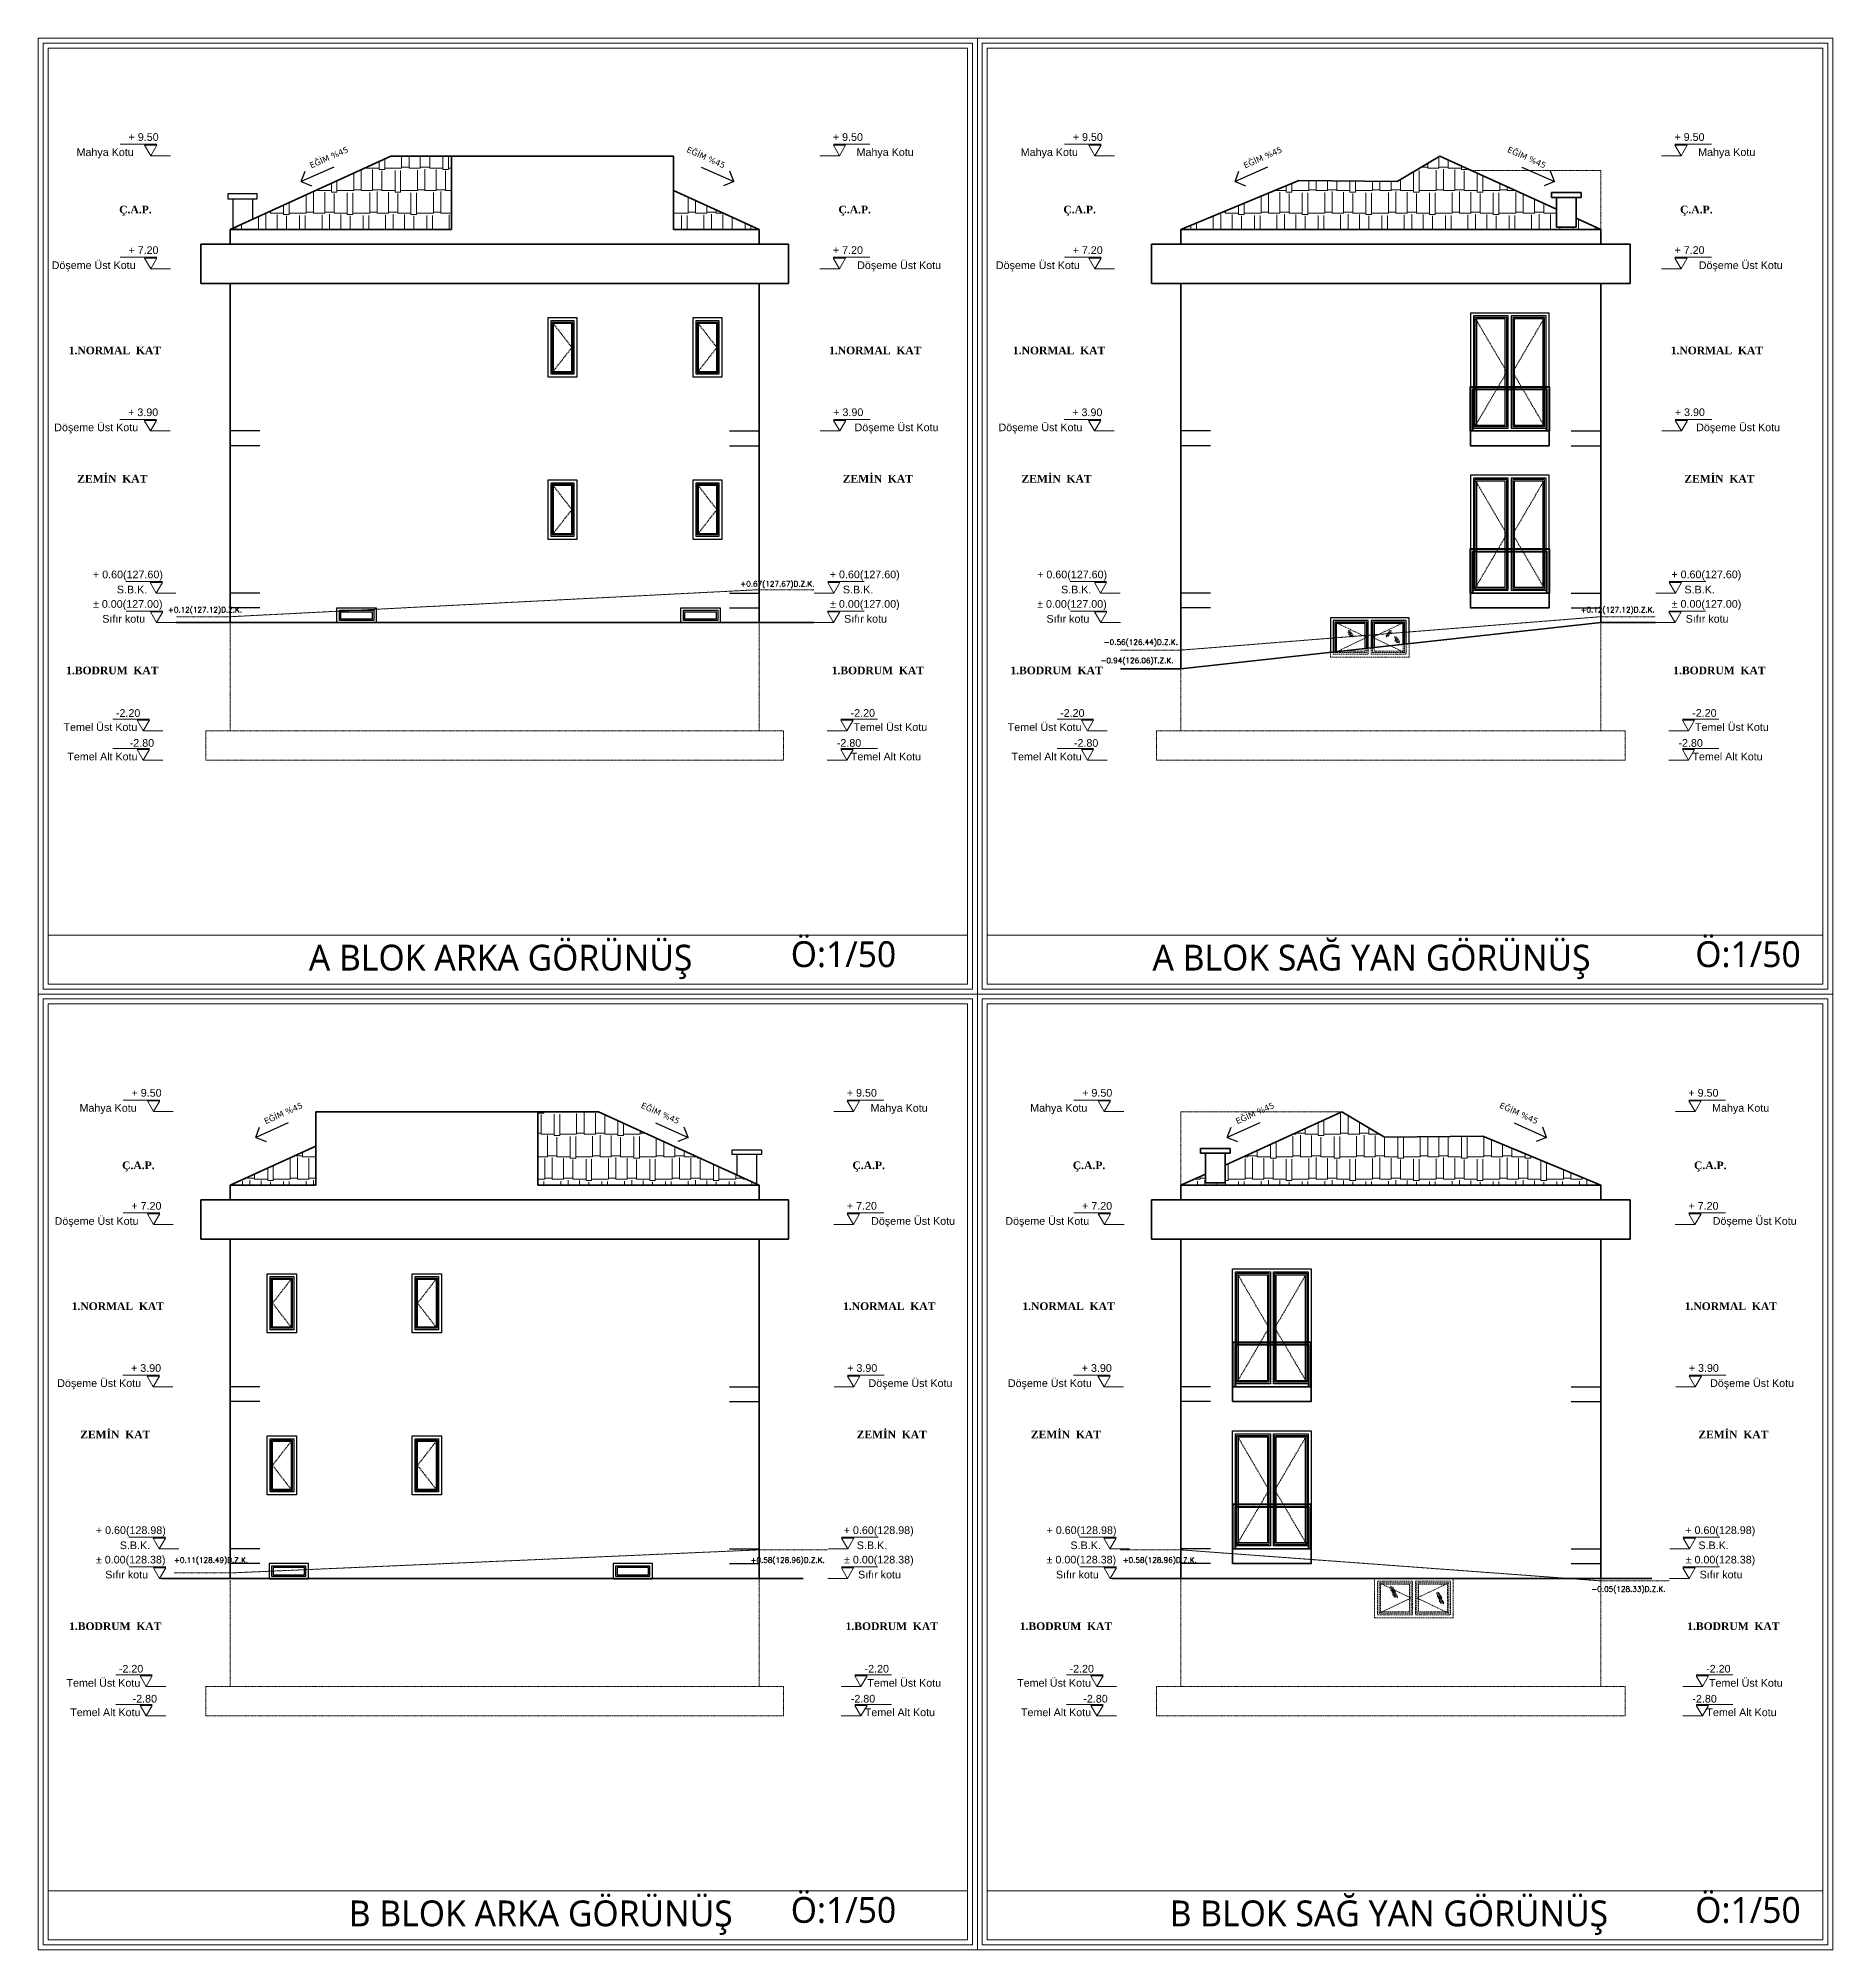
# Model space of a CAD drawing. Header units: millimetres. Extents: x 14753 to 45183, y 5640 to 19518.
# Drawn here: x 33671 to 37322, y 15623 to 19513 of the extents above; entities that cross this region are included whole.
import ezdxf

# ---------------------------------------------------------------- set-up
doc = ezdxf.new("R2010")
doc.units = ezdxf.units.MM
for name, pattern in [('ACAD_ISO02W100', [15, 12, -3]), ('DASHDOT2', [0.5, 0.25, -0.125, 0, -0.125]), ('DASHED2', [0.375, 0.25, -0.125]), ('HIDDEN', [0.375, 0.25, -0.125])]:
    doc.linetypes.add(name, pattern=pattern)
for name, color, linetype, lineweight in [('A Antet', 35, 'Continuous', 18), ('CERCEVE', 66, 'Continuous', 0), ('Görüneyen', 250, 'HIDDEN', 0), ('k görünüşön', 65, 'Continuous', 35), ('k ic olcu', 254, 'Continuous', 18), ('k kot', 31, 'Continuous', 20), ('k pencere', 4, 'Continuous', 25), ('k tarama', 252, 'Continuous', 9), ('kesiklii çizgi', 244, 'ACAD_ISO02W100', 5), ('korkuluk', 6, 'Continuous', 40), ('YAZI', 1, 'Continuous', 0)]:
    doc.layers.add(name, color=color, linetype=linetype, lineweight=lineweight)
doc.layers.add('pencere', color=2, linetype='Continuous')
doc.layers.add('YAzı', color=7, linetype='Continuous')
doc.styles.add('OLCU', font='romans.shx')
doc.styles.get("Standard").update_dxf_attribs({"font": 'arial.ttf'})

msp = doc.modelspace()

# ---------------------------------------------------------------- texts
at = {"layer": 'A Antet', "color": 53, "char_height": 52.5, "attachment_point": 1}
for s, width, gutter_width, insert in [('{\\fSegoe UI|b0|i0|c162|p34;A BLOK ARKA GÖRÜNÜŞ}', 1034.775, 12.5, (34221.3, 17667.9, -574.2)), ('{\\fSegoe UI|b0|i0|c162|p34;Ö:1/50}', 247.734, 9.38, (35201.9, 17674.9, -574.2)), ('{\\fSegoe UI|b0|i0|c162|p34;A BLOK SAĞ YAN GÖRÜNÜŞ}', 1034.775, 12.5, (35937.9, 17667.9, -574.2)), ('{\\fSegoe UI|b0|i0|c162|p34;Ö:1/50}', 247.734, 9.38, (37042.4, 17674.9, -574.2)), ('{\\fSegoe UI|b0|i0|c162|p34;B BLOK ARKA GÖRÜNÜŞ}', 1034.775, 12.5, (34302.5, 15722.9, -574.2)), ('{\\fSegoe UI|b0|i0|c162|p34;Ö:1/50}', 247.734, 9.38, (35201.9, 15729.9, -574.2)), ('{\\fSegoe UI|b0|i0|c162|p34;B BLOK SAĞ YAN GÖRÜNÜŞ}', 1034.775, 12.5, (35972.8, 15722.9, -574.2)), ('{\\fSegoe UI|b0|i0|c162|p34;Ö:1/50}', 247.734, 9.38, (37042.4, 15729.9, -574.2))]:
    msp.add_mtext_dynamic_manual_height_columns(s, width=width, gutter_width=gutter_width, heights=[0], dxfattribs=dict(at, insert=insert))
at = {"layer": 'k kot', "style": 'OLCU'}
for s, p in [('+0.67(127.67)D.Z.K.', (35099.3, 18396.8)), ('+0.12(127.12)D.Z.K.', (33934.6, 18344.2)), ('+0.12(127.12)D.Z.K.', (36808.9, 18344.2)), ('-0.56(126.44)D.Z.K.', (35838.8, 18278.3)), ('-0.94(126.06)T.Z.K.', (35832.1, 18240.9, 0)), ('+0.11(128.49)D.Z.K.', (33947, 16410.3)), ('+0.58(128.96)D.Z.K.', (35120.1, 16410.3)), ('+0.58(128.96)D.Z.K.', (35877.4, 16410.3)), ('-0.05(128.33)D.Z.K.', (36831, 16351.3))]:
    msp.add_text(s, height=10.8, dxfattribs=at).set_placement(p)
at = {"layer": 'YAzı', "char_height": 12}
for insert, attachment_point, rotation in [((34303.2, 19281.4), 9, 23.9625), ((34988.6, 19281.4), 7, 336.0375), ((36203.2, 19281.4), 9, 23.9625), ((36658.6, 19281.4), 7, 336.0375), ((34210.4, 17336.4), 9, 23.9625), ((34895.8, 17336.4), 7, 336.0375), ((36187.3, 17336.4), 9, 23.9625), ((36642.6, 17336.4), 7, 336.0375)]:
    msp.add_mtext_dynamic_manual_height_columns('{\\fVerdana|b0|i0|c162|p34;EĞİM %45}', width=153.763, gutter_width=12.5, heights=[0], dxfattribs=dict(at, insert=insert, attachment_point=attachment_point, rotation=rotation))

# ---------------------------------------------------------------- blocks, each defined once
blk = doc.blocks.new('kot1')
for p, q in [((578801, 90015.5), (578761, 90015.5)), ((578788.5, 90039.1), (578863, 90039.1))]:
    blk.add_line(p, q)
blk.add_lwpolyline([(578813.5, 90037.1), (578788.5, 90037.1), (578801, 90015.5)], close=True)
blk = doc.blocks.new('H')
at = {"layer": 'YAZI', "xscale": -1}
for p in [(971405.6, 4462718.1), (971405.6, 4462488.2), (971404.9, 4462158.2), (971417, 4461828.2), (971417.6, 4461768.2), (971390.5, 4461548.2), (971390.5, 4461488.2)]:
    blk.add_blockref('kot1', p, dxfattribs=at)
at = {"layer": 'YAZI'}
for s, p in [('+ 9.50', (392559.6, 4552764, 574.2)), ('Mahya Kotu', (392453.7, 4552733.3, 574.2)), ('+ 7.20', (392559.3, 4552533.9, 574.2)), ('Döşeme Üst Kotu', (392403.1, 4552503.2, 574.2)), ('Döşeme Üst Kotu', (392408.4, 4552173.2, 574.2)), ('+ 3.90', (392558.6, 4552203.9, 574.2)), ('+ 0.60(127.60)', (392487.1, 4551873.9, 574.2)), ('S.B.K.', (392535.7, 4551843.2, 574.2)), ('± 0.00(127.00)', (392487.1, 4551813.9, 574.2)), ('Sıfır kotu', (392506.1, 4551783.6, 574.2)), ('Temel Üst Kotu', (392427.2, 4551563.2, 574.2)), ('-2.20', (392533.8, 4551591.9, 574.2)), ('-2.80', (392561.9, 4551531, 459.4)), ('Temel Alt Kotu', (392434.9, 4551503.3, 459.4))]:
    blk.add_text(s, height=15.6, dxfattribs=at).set_placement(p)
at = {"layer": 'YAZI', "char_height": 15.6, "width": 230.85, "attachment_point": 2}
for s, insert in [('{\\fTimes New Roman|b1|i0|c162|p18;Ç.A.P.}', (392573.5, 4552632.1, 0)), ('{\\fTimes New Roman|b1|i0|c162|p18;1.NORMAL  KAT}', (392531.7, 4552345.4, 0)), ('{\\fTimes New Roman|b1|i0|c162|p18;ZEMİN  KAT}', (392526.5, 4552084.3, 0)), ('{\\fTimes New Roman|b1|i0|c162|p18;1.BODRUM  KAT}', (392526.5, 4551694.2, 0))]:
    blk.add_mtext(s, dxfattribs=dict(at, insert=insert))
blk = doc.blocks.new('KOT11')
at = {"layer": 'YAZI'}
for p in [(-188397.4, 4462717.3), (-188397.5, 4462487.4), (-188396.8, 4462157.4), (-188408.9, 4461827.4), (-188409.5, 4461767.4), (-188382.3, 4461547.4), (-188382.3, 4461487.4)]:
    blk.add_blockref('kot1', p, dxfattribs=at)
for s, p in [('+ 9.50', (390390.1, 4552763.2, 574.2)), ('Mahya Kotu', (390438.3, 4552732.5, 574.2)), ('+ 7.20', (390390.2, 4552533.2, 574.2)), ('Döşeme Üst Kotu', (390439.6, 4552502.4, 574.2)), ('+ 3.90', (390390.9, 4552203.2, 574.2)), ('Döşeme Üst Kotu', (390434.3, 4552172.4, 574.2)), ('+ 0.60(127.60)', (390383.8, 4551873.2, 574.2)), ('S.B.K.', (390410.5, 4551842.4, 574.2)), ('± 0.00(127.00)', (390384.5, 4551813.2, 574.2)), ('Sıfır kotu', (390413, 4551782.8, 574.2)), ('-2.20', (390426.2, 4551591.2, 574.2)), ('Temel Üst Kotu', (390431.9, 4551562.4, 574.2)), ('-2.80', (390398.2, 4551530.2, 459.4)), ('Temel Alt Kotu', (390426.7, 4551502.5, 459.4))]:
    blk.add_text(s, height=15.6, dxfattribs=at).set_placement(p)
at = {"layer": 'YAZI', "char_height": 15.6, "width": 230.85, "attachment_point": 2}
for s, insert in [('{\\fTimes New Roman|b1|i0|c162|p18;Ç.A.P.}', (390434.6, 4552631.3, 0)), ('{\\fTimes New Roman|b1|i0|c162|p18;1.NORMAL  KAT}', (390476.4, 4552344.6, 0)), ('{\\fTimes New Roman|b1|i0|c162|p18;ZEMİN  KAT}', (390481.6, 4552083.5, 0)), ('{\\fTimes New Roman|b1|i0|c162|p18;1.BODRUM  KAT}', (390481.6, 4551693.4, 0))]:
    blk.add_mtext(s, dxfattribs=dict(at, insert=insert))
blk = doc.blocks.new('k4')
at = {"layer": 'YAZI', "xscale": -1}
for p in [(976925, 4460772.3), (976925.1, 4460542.4), (976924.4, 4460212.4), (976936.5, 4459882.4), (976937.1, 4459822.4), (976909.9, 4459602.4), (976909.9, 4459542.4)]:
    blk.add_blockref('kot1', p, dxfattribs=at)
at = {"layer": 'YAZI'}
for s, p in [('+ 9.50', (398079.1, 4550818.2, 574.2)), ('Mahya Kotu', (397973.2, 4550787.5, 574.2)), ('+ 7.20', (398078.8, 4550588.2, 574.2)), ('Döşeme Üst Kotu', (397922.6, 4550557.4, 574.2)), ('+ 3.90', (398078.1, 4550258.2, 574.2)), ('Döşeme Üst Kotu', (397927.9, 4550227.4, 574.2)), ('+ 0.60(128.98)', (398006.5, 4549928.2, 574.2)), ('S.B.K.', (398055.2, 4549897.4, 574.2)), ('± 0.00(128.38)', (398006.6, 4549868.2, 574.2)), ('Sıfır kotu', (398025.6, 4549837.8, 574.2)), ('Temel Üst Kotu', (397946.7, 4549617.4, 574.2)), ('-2.20', (398053.3, 4549646.2, 574.2)), ('-2.80', (398081.3, 4549585.2, 459.4)), ('Temel Alt Kotu', (397954.4, 4549557.5, 459.4))]:
    blk.add_text(s, height=15.6, dxfattribs=at).set_placement(p)
at = {"layer": 'YAZI', "char_height": 15.6, "width": 230.85, "attachment_point": 2}
for s, insert in [('{\\fTimes New Roman|b1|i0|c162|p18;Ç.A.P.}', (398093, 4550686.3, 0)), ('{\\fTimes New Roman|b1|i0|c162|p18;1.NORMAL  KAT}', (398051.2, 4550399.6, 0)), ('{\\fTimes New Roman|b1|i0|c162|p18;ZEMİN  KAT}', (398046, 4550138.5, 0)), ('{\\fTimes New Roman|b1|i0|c162|p18;1.BODRUM  KAT}', (398046, 4549748.4, 0))]:
    blk.add_mtext(s, dxfattribs=dict(at, insert=insert))
blk = doc.blocks.new('k3')
at = {"layer": 'YAZI'}
for p in [(-179475, 4460772.3), (-179475.1, 4460542.4), (-179474.4, 4460212.4), (-179486.5, 4459882.4), (-179487.1, 4459822.4), (-179459.9, 4459602.4), (-179459.9, 4459542.4)]:
    blk.add_blockref('kot1', p, dxfattribs=at)
for s, p in [('+ 9.50', (399312.5, 4550818.2, 574.2)), ('Mahya Kotu', (399360.7, 4550787.5, 574.2)), ('+ 7.20', (399312.6, 4550588.2, 574.2)), ('Döşeme Üst Kotu', (399362, 4550557.4, 574.2)), ('+ 3.90', (399313.3, 4550258.2, 574.2)), ('Döşeme Üst Kotu', (399356.7, 4550227.4, 574.2)), ('+ 0.60(128.98)', (399306.2, 4549928.2, 574.2)), ('S.B.K.', (399332.9, 4549897.4, 574.2)), ('± 0.00(128.38)', (399306.9, 4549868.2, 574.2)), ('Sıfır kotu', (399335.4, 4549837.8, 574.2)), ('-2.20', (399348.6, 4549646.2, 574.2)), ('Temel Üst Kotu', (399354.3, 4549617.4, 574.2)), ('-2.80', (399320.6, 4549585.2, 459.4)), ('Temel Alt Kotu', (399349.1, 4549557.5, 459.4))]:
    blk.add_text(s, height=15.6, dxfattribs=at).set_placement(p)
at = {"layer": 'YAZI', "char_height": 15.6, "width": 230.85, "attachment_point": 2}
for s, insert in [('{\\fTimes New Roman|b1|i0|c162|p18;Ç.A.P.}', (399357, 4550686.3, 0)), ('{\\fTimes New Roman|b1|i0|c162|p18;1.NORMAL  KAT}', (399398.8, 4550399.6, 0)), ('{\\fTimes New Roman|b1|i0|c162|p18;ZEMİN  KAT}', (399404, 4550138.5, 0)), ('{\\fTimes New Roman|b1|i0|c162|p18;1.BODRUM  KAT}', (399404, 4549748.4, 0))]:
    blk.add_mtext(s, dxfattribs=dict(at, insert=insert))

# ---------------------------------------------------------------- hatches: boundary and pattern name
at = {"layer": 'k tarama'}
h = msp.add_hatch(dxfattribs=at)
h.set_pattern_fill('AR-RSHKE', color=256, scale=0.15)
h.paths.add_polyline_path([(34963.5, 19202.9), (34963.5, 19123.4), (35137.5, 19123.4)])
h.paths.add_polyline_path([(34511.5, 19123.4), (34511.5, 19272.8), (34388.5, 19272.8), (34061.5, 19123.4)])
h = msp.add_hatch(dxfattribs=at)
h.set_pattern_fill('AR-RSHKE', color=256, scale=0.15)
h.paths.add_polyline_path([(36522.9, 19272.8), (36435.9, 19221.2), (36235.9, 19223.4), (35995.9, 19123.4), (36849.9, 19123.4), (36799.9, 19146.2), (36799.9, 19128.4), (36759.9, 19128.4), (36759.9, 19164.5)])
h = msp.add_hatch(dxfattribs=at)
h.set_pattern_fill('AR-RSHKE', color=256, scale=0.15)
h.paths.add_polyline_path([(34235.5, 17257.9), (34061.5, 17178.4), (34235.5, 17178.4)])
h.paths.add_polyline_path([(34687.5, 17327.8), (34687.5, 17178.4), (35137.5, 17178.4), (34810.5, 17327.8)])
h = msp.add_hatch(dxfattribs=at)
h.set_pattern_fill('AR-RSHKE', color=256, scale=0.15)
h.paths.add_polyline_path([(36609.9, 17278.4), (36409.9, 17276.2), (36322.9, 17327.8), (36085.9, 17219.5), (36085.9, 17183.4), (36045.9, 17183.4), (36045.9, 17201.2), (35995.9, 17178.4), (36849.9, 17178.4)])

# ---------------------------------------------------------------- linework, layer by layer
at = {"layer": 'CERCEVE'}
for p, q in [((33690.8, 17687.6), (35561.7, 17687.6)), ((35601.7, 17687.6), (37302.1, 17687.6)), ((33690.8, 15742.6), (35561.7, 15742.6)), ((35601.7, 15742.6), (37302.1, 15742.6))]:
    msp.add_line(p, q, dxfattribs=at)
for points in [[(33670.8, 17567.6), (35581.7, 17567.6), (35581.7, 19512.6), (33670.8, 19512.6)], [(33680.8, 17577.6), (35571.7, 17577.6), (35571.7, 19502.6), (33680.8, 19502.6)], [(33690.8, 17587.6), (35561.7, 17587.6), (35561.7, 19492.6), (33690.8, 19492.6)], [(35581.7, 17567.6), (37322.1, 17567.6), (37322.1, 19512.6), (35581.7, 19512.6)], [(35591.7, 17577.6), (37312.1, 17577.6), (37312.1, 19502.6), (35591.7, 19502.6)], [(35601.7, 17587.6), (37302.1, 17587.6), (37302.1, 19492.6), (35601.7, 19492.6)], [(33670.8, 15622.6), (35581.7, 15622.6), (35581.7, 17567.6), (33670.8, 17567.6)], [(33680.8, 15632.6), (35571.7, 15632.6), (35571.7, 17557.6), (33680.8, 17557.6)], [(33690.8, 15642.6), (35561.7, 15642.6), (35561.7, 17547.6), (33690.8, 17547.6)], [(35581.7, 15622.6), (37322.1, 15622.6), (37322.1, 17567.6), (35581.7, 17567.6)], [(35591.7, 15632.6), (37312.1, 15632.6), (37312.1, 17557.6), (35591.7, 17557.6)], [(35601.7, 15642.6), (37302.1, 15642.6), (37302.1, 17547.6), (35601.7, 17547.6)]]:
    msp.add_lwpolyline(points, close=True, dxfattribs=at)
at = {"layer": 'Görüneyen'}
for p, q in [((36849.9, 19243.4), (36587.3, 19243.4)), ((36849.9, 19123.4), (36849.9, 19243.4)), ((35995.9, 17327.9), (36322.9, 17327.9)), ((35995.9, 17178.4), (35995.9, 17327.9)), ((36322.9, 17327.8), (36322.9, 17327.9))]:
    msp.add_line(p, q, dxfattribs=at)
at = {"layer": 'Görüneyen', "ltscale": 10}
for p, q in [((36593.9, 18944.4), (36658.9, 18833.4)), ((36735.9, 18944.4), (36670.9, 18833.4)), ((34718.5, 18932.4), (34756.5, 18883.4)), ((35013.5, 18932.4), (35051.5, 18883.4)), ((34756.5, 18883.4), (34718.5, 18834.4)), ((35051.5, 18883.4), (35013.5, 18834.4)), ((36658.9, 18833.4), (36593.9, 18722.4)), ((36670.9, 18833.4), (36735.9, 18722.4)), ((34121.5, 18713.4), (34061.5, 18713.4)), ((35077.5, 18713.4), (35137.5, 18713.4)), ((35077.5, 18713.4), (35137.5, 18713.4)), ((34121.5, 18683.4), (34061.5, 18683.4)), ((35077.5, 18683.4), (35137.5, 18683.4)), ((35077.5, 18683.4), (35137.5, 18683.4)), ((34718.5, 18602.4), (34756.5, 18553.4)), ((35013.5, 18602.4), (35051.5, 18553.4)), ((36593.9, 18614.4), (36658.9, 18503.4)), ((36735.9, 18614.4), (36670.9, 18503.4)), ((34756.5, 18553.4), (34718.5, 18504.4)), ((35051.5, 18553.4), (35013.5, 18504.4)), ((36658.9, 18503.4), (36593.9, 18392.4)), ((36670.9, 18503.4), (36735.9, 18392.4)), ((34121.5, 18383.4), (34061.5, 18383.4)), ((35077.5, 18383.4), (35137.5, 18383.4)), ((35077.5, 18383.4), (35137.5, 18383.4)), ((34121.5, 18353.4), (34061.5, 18353.4)), ((35077.5, 18353.4), (35137.5, 18353.4)), ((35077.5, 18353.4), (35137.5, 18353.4)), ((36308.9, 18324.4), (36373.9, 18293.4)), ((36450.9, 18324.4), (36385.9, 18293.4)), ((36373.9, 18293.4), (36312.9, 18264.3)), ((36342.9, 18294.9), (36335.7, 18304.9)), ((36340.2, 18295.2), (36336.2, 18300.7)), ((36346.2, 18293.7), (36336.3, 18307.5)), ((36346.5, 18296.7), (36339.1, 18307)), ((36385.9, 18293.4), (36453.9, 18261)), ((36413.3, 18296.7), (36420.7, 18307)), ((36413.6, 18293.7), (36423.5, 18307.5)), ((36416.9, 18294.9), (36424.1, 18304.9)), ((36437.2, 18282.5), (36430.1, 18292.5)), ((36434.6, 18282.8), (36430.6, 18288.4)), ((36440.5, 18281.4), (36430.7, 18295.2)), ((36440.9, 18284.3), (36433.4, 18294.7)), ((36109.9, 16999.4), (36174.9, 16888.4)), ((36251.9, 16999.4), (36186.9, 16888.4)), ((34185.5, 16987.4), (34147.5, 16938.4)), ((34480.5, 16987.4), (34442.5, 16938.4)), ((34147.5, 16938.4), (34185.5, 16889.4)), ((34442.5, 16938.4), (34480.5, 16889.4)), ((36174.9, 16888.4), (36109.9, 16777.4)), ((36186.9, 16888.4), (36251.9, 16777.4)), ((34121.5, 16768.4), (34061.5, 16768.4)), ((34121.5, 16768.4), (34061.5, 16768.4)), ((35077.5, 16768.4), (35137.5, 16768.4)), ((34121.5, 16738.4), (34061.5, 16738.4)), ((34121.5, 16738.4), (34061.5, 16738.4)), ((35077.5, 16738.4), (35137.5, 16738.4)), ((34185.5, 16657.4), (34147.5, 16608.4)), ((34480.5, 16657.4), (34442.5, 16608.4)), ((36109.9, 16669.4), (36174.9, 16558.4)), ((36251.9, 16669.4), (36186.9, 16558.4)), ((34147.5, 16608.4), (34185.5, 16559.4)), ((34442.5, 16608.4), (34480.5, 16559.4)), ((36174.9, 16558.4), (36109.9, 16447.4)), ((36186.9, 16558.4), (36251.9, 16447.4)), ((34121.5, 16438.4), (34061.5, 16438.4)), ((34121.5, 16438.4), (34061.5, 16438.4)), ((35077.5, 16438.4), (35137.5, 16438.4)), ((34121.5, 16408.4), (34061.5, 16408.4)), ((34121.5, 16408.4), (34061.5, 16408.4)), ((35077.5, 16408.4), (35137.5, 16408.4)), ((36399, 16369.4), (36464, 16338.4)), ((36464, 16338.4), (36399, 16307.4)), ((36428.9, 16349.9), (36421.7, 16359.9)), ((36426.2, 16350.2), (36422.2, 16355.7)), ((36432.2, 16348.7), (36422.3, 16362.5)), ((36432.5, 16351.7), (36425.1, 16362)), ((36433, 16339.9), (36425.8, 16349.9)), ((36430.3, 16340.2), (36426.3, 16345.7)), ((36436.3, 16338.7), (36426.4, 16352.5)), ((36436.6, 16341.7), (36429.2, 16352)), ((36541, 16369.4), (36476, 16338.4)), ((36476, 16338.4), (36541, 16307.4)), ((36523.2, 16337.5), (36516.1, 16347.5)), ((36520.6, 16337.8), (36516.6, 16343.4)), ((36526.5, 16336.4), (36516.7, 16350.2)), ((36526.9, 16339.3), (36519.4, 16349.7)), ((36530.6, 16326.4), (36520.7, 16340.2)), ((36531, 16329.3), (36523.5, 16339.7)), ((36527.3, 16327.5), (36520.2, 16337.5)), ((36524.7, 16327.8), (36520.7, 16333.4))]:
    msp.add_line(p, q, dxfattribs=at)
for points in [[(36299.9, 18262.9), (36299.9, 18253.4), (36459.9, 18253.4), (36459.9, 18280.5)], [(36305.9, 18263.5), (36305.9, 18259.4), (36376.9, 18259.4), (36376.9, 18271.3)], [(36308.9, 18262.4), (36373.9, 18262.4), (36373.9, 18271)], [(36323, 18265.4), (36370.9, 18265.4), (36370.9, 18270.7)], [(36382.9, 18272), (36382.9, 18259.4), (36453.9, 18259.4), (36453.9, 18279.8)], [(36385.9, 18272.3), (36385.9, 18262.4), (36450.9, 18262.4), (36450.9, 18279.5)], [(36388.9, 18272.6), (36388.9, 18265.4), (36447.9, 18265.4), (36447.9, 18279.1)]]:
    msp.add_lwpolyline(points, dxfattribs=at)
for points in [[(36390, 16298.4), (36550, 16298.4), (36550, 16378.4), (36390, 16378.4)], [(36467, 16372.4), (36396, 16372.4), (36396, 16304.4), (36467, 16304.4)], [(36464, 16369.4), (36399, 16369.4), (36399, 16307.4), (36464, 16307.4)], [(36461, 16366.4), (36402, 16366.4), (36402, 16310.4), (36461, 16310.4)], [(36473, 16372.4), (36473, 16304.4), (36544, 16304.4), (36544, 16372.4)], [(36476, 16369.4), (36476, 16307.4), (36541, 16307.4), (36541, 16369.4)], [(36479, 16366.4), (36479, 16310.4), (36538, 16310.4), (36538, 16366.4)]]:
    msp.add_lwpolyline(points, close=True, dxfattribs=at)
at = {"layer": 'k görünüşön'}
for p, q in [((34388.5, 19272.8), (34061.5, 19123.4)), ((34810.5, 19272.8), (34388.5, 19272.8)), ((34963.5, 19272.8), (34511.5, 19272.8)), ((34511.5, 19272.8), (34511.5, 19123.4)), ((34963.5, 19123.4), (34963.5, 19272.8)), ((36522.9, 19272.8), (36435.9, 19221.2)), ((36522.9, 19272.8), (36759.9, 19164.5)), ((36235.9, 19223.4), (35995.9, 19123.4)), ((36235.9, 19223.4), (36435.9, 19221.2)), ((34963.5, 19202.9), (35137.5, 19123.4)), ((36749.9, 19198.4), (36809.9, 19198.4)), ((36749.9, 19188.4), (36749.9, 19198.4)), ((36749.9, 19188.4), (36809.9, 19188.4)), ((36759.9, 19188.4), (36759.9, 19128.4)), ((36799.9, 19188.4), (36799.9, 19128.4)), ((36809.9, 19188.4), (36809.9, 19198.4)), ((36799.9, 19146.2), (36849.9, 19123.4)), ((34061.5, 19093.4), (34061.5, 19123.4)), ((34511.5, 19123.4), (34061.5, 19123.4)), ((35137.5, 19123.4), (34963.5, 19123.4)), ((35137.5, 19093.4), (35137.5, 19123.4)), ((35995.9, 19093.4), (35995.9, 19123.4)), ((35995.9, 19123.4), (36849.9, 19123.4)), ((36759.9, 19128.4), (36799.9, 19128.4)), ((36849.9, 19093.4), (36849.9, 19123.4)), ((35197.5, 19093.4), (34001.5, 19093.4)), ((34001.5, 19013.4), (34001.5, 19093.4)), ((35197.5, 19013.4), (35197.5, 19093.4)), ((35935.9, 19093.4), (36909.9, 19093.4)), ((35935.9, 19013.4), (35935.9, 19093.4)), ((36909.9, 19013.4), (36909.9, 19093.4)), ((35197.5, 19013.4), (34001.5, 19013.4)), ((34061.5, 18323.4), (34061.5, 19013.4)), ((35137.5, 18323.4), (35137.5, 19013.4)), ((35935.9, 19013.4), (36909.9, 19013.4)), ((35995.9, 19013.4), (35995.9, 18229.4)), ((36849.9, 18323.4), (36849.9, 19013.4)), ((33951.6, 18323.4), (35249, 18323.4)), ((34687.5, 17327.8), (34235.5, 17327.8)), ((34235.5, 17327.8), (34235.5, 17178.4)), ((34388.5, 17327.8), (34810.5, 17327.8)), ((34687.5, 17178.4), (34687.5, 17327.8)), ((34810.5, 17327.8), (35137.5, 17178.4)), ((36322.9, 17327.8), (36085.9, 17219.5)), ((36322.9, 17327.8), (36409.9, 17276.2)), ((36609.9, 17278.4), (36409.9, 17276.2)), ((36609.9, 17278.4), (36849.9, 17178.4)), ((34235.5, 17257.9), (34061.5, 17178.4)), ((36095.9, 17253.4), (36035.9, 17253.4)), ((36035.9, 17243.4), (36035.9, 17253.4)), ((36095.9, 17243.4), (36035.9, 17243.4)), ((36045.9, 17243.4), (36045.9, 17183.4)), ((36085.9, 17243.4), (36085.9, 17183.4)), ((36095.9, 17243.4), (36095.9, 17253.4)), ((36045.9, 17201.2), (35995.9, 17178.4)), ((34061.5, 17148.4), (34061.5, 17178.4)), ((34061.5, 17178.4), (34235.5, 17178.4)), ((34687.5, 17178.4), (35137.5, 17178.4)), ((35137.5, 17148.4), (35137.5, 17178.4)), ((35995.9, 17148.4), (35995.9, 17178.4)), ((36849.9, 17178.4), (35995.9, 17178.4)), ((36085.9, 17183.4), (36045.9, 17183.4)), ((36849.9, 17148.4), (36849.9, 17178.4)), ((34001.5, 17148.4), (35197.5, 17148.4)), ((34001.5, 17068.4), (34001.5, 17148.4)), ((35197.5, 17068.4), (35197.5, 17148.4)), ((36909.9, 17148.4), (35935.9, 17148.4)), ((35935.9, 17068.4), (35935.9, 17148.4)), ((36909.9, 17068.4), (36909.9, 17148.4)), ((34001.5, 17068.4), (35197.5, 17068.4)), ((34061.5, 16378.4), (34061.5, 17068.4)), ((35137.5, 16378.4), (35137.5, 17068.4)), ((36909.9, 17068.4), (35935.9, 17068.4)), ((35995.9, 16378.4), (35995.9, 17068.4)), ((36849.9, 17068.4), (36849.9, 16378.4)), ((35226.9, 16378.4), (33921.6, 16378.4)), ((36953.8, 16378.4), (35856.1, 16378.4))]:
    msp.add_line(p, q, dxfattribs=at)
for points in [[(36584.9, 18713.4), (36744.9, 18713.4), (36744.9, 18683.4), (36584.9, 18683.4)], [(36584.9, 18383.4), (36744.9, 18383.4), (36744.9, 18353.4), (36584.9, 18353.4)], [(36260.9, 16768.4), (36100.9, 16768.4), (36100.9, 16738.4), (36260.9, 16738.4)], [(36260.9, 16438.4), (36100.9, 16438.4), (36100.9, 16408.4), (36260.9, 16408.4)]]:
    msp.add_lwpolyline(points, close=True, dxfattribs=at)
msp.add_lwpolyline([(35872.9, 18229.4), (35995.9, 18229.4), (36849.9, 18323.4), (36961.4, 18323.4)], dxfattribs=at)
at = {"layer": 'k pencere'}
for p, q in [((34272.1, 19250.2), (34205.9, 19220.8)), ((34205.9, 19220.8), (34213.9, 19241.9)), ((34205.9, 19220.8), (34227, 19212.5)), ((35019.7, 19250.2), (35085.8, 19220.8)), ((35085.8, 19220.8), (35064.8, 19212.5)), ((35085.8, 19220.8), (35077.9, 19241.9)), ((36172.1, 19250.2), (36105.9, 19220.8)), ((36105.9, 19220.8), (36113.9, 19241.9)), ((36105.9, 19220.8), (36127, 19212.5)), ((36689.7, 19250.2), (36755.8, 19220.8)), ((36755.8, 19220.8), (36734.8, 19212.5)), ((36755.8, 19220.8), (36747.9, 19241.9)), ((34066.5, 19185.7), (34066.5, 19125.7)), ((34106.5, 19185.7), (34106.5, 19143.9)), ((34179.3, 17305.2), (34113.2, 17275.8)), ((34113.2, 17275.8), (34121.1, 17296.9)), ((34113.2, 17275.8), (34134.2, 17267.5)), ((34926.9, 17305.2), (34993.1, 17275.8)), ((34993.1, 17275.8), (34972, 17267.5)), ((34993.1, 17275.8), (34985.1, 17296.9)), ((36156.1, 17305.2), (36090, 17275.8)), ((36090, 17275.8), (36097.9, 17296.9)), ((36090, 17275.8), (36111, 17267.5)), ((36673.7, 17305.2), (36739.9, 17275.8)), ((36739.9, 17275.8), (36718.9, 17267.5)), ((36739.9, 17275.8), (36732, 17296.9)), ((35092.5, 17240.7), (35092.5, 17199)), ((35132.5, 17240.7), (35132.5, 17180.7))]:
    msp.add_line(p, q, dxfattribs=at)
at = {"layer": 'k pencere', "ltscale": 1.5}
for p, q in [((34121.5, 18713.4), (34061.5, 18713.4)), ((35077.5, 18713.4), (35137.5, 18713.4)), ((36055.9, 18713.4), (35995.9, 18713.4)), ((36789.9, 18713.4), (36849.9, 18713.4)), ((34121.5, 18683.4), (34061.5, 18683.4)), ((35077.5, 18683.4), (35137.5, 18683.4)), ((36055.9, 18683.4), (35995.9, 18683.4)), ((36789.9, 18683.4), (36849.9, 18683.4)), ((34121.5, 18383.4), (34061.5, 18383.4)), ((35077.5, 18383.4), (35137.5, 18383.4)), ((36055.9, 18383.4), (35995.9, 18383.4)), ((36789.9, 18383.4), (36849.9, 18383.4)), ((34121.5, 18353.4), (34061.5, 18353.4)), ((35077.5, 18353.4), (35137.5, 18353.4)), ((36055.9, 18353.4), (35995.9, 18353.4)), ((36789.9, 18353.4), (36849.9, 18353.4)), ((34121.5, 16768.4), (34061.5, 16768.4)), ((35077.5, 16768.4), (35137.5, 16768.4)), ((36055.9, 16768.4), (35995.9, 16768.4)), ((36789.9, 16768.4), (36849.9, 16768.4)), ((34121.5, 16738.4), (34061.5, 16738.4)), ((35077.5, 16738.4), (35137.5, 16738.4)), ((36055.9, 16738.4), (35995.9, 16738.4)), ((36789.9, 16738.4), (36849.9, 16738.4)), ((34121.5, 16438.4), (34061.5, 16438.4)), ((35077.5, 16438.4), (35137.5, 16438.4)), ((36055.9, 16438.4), (35995.9, 16438.4)), ((36789.9, 16438.4), (36849.9, 16438.4)), ((34121.5, 16408.4), (34061.5, 16408.4)), ((35077.5, 16408.4), (35137.5, 16408.4)), ((36055.9, 16408.4), (35995.9, 16408.4)), ((36789.9, 16408.4), (36849.9, 16408.4))]:
    msp.add_line(p, q, dxfattribs=at)
at = {"layer": 'k pencere'}
for points in [[(34056.5, 19185.7), (34116.5, 19185.7), (34116.5, 19195.7), (34056.5, 19195.7)], [(35142.5, 17240.7), (35082.5, 17240.7), (35082.5, 17250.7), (35142.5, 17250.7)]]:
    msp.add_lwpolyline(points, close=True, dxfattribs=at)
at = {"layer": 'kesiklii çizgi', "color": 4, "linetype": 'DASHED2'}
for p, q in [((34061.5, 18103.4), (34061.5, 18323.4)), ((35137.5, 18103.4), (35137.5, 18323.4)), ((36849.9, 18103.4), (36849.9, 18323.4)), ((35995.9, 18229.4), (35995.9, 18103.4)), ((35187.5, 18103.4), (34011.5, 18103.4)), ((34011.5, 18043.4), (34011.5, 18103.4)), ((35187.5, 18043.4), (35187.5, 18103.4)), ((35945.9, 18103.4), (36899.9, 18103.4)), ((35945.9, 18043.4), (35945.9, 18103.4)), ((36899.9, 18043.4), (36899.9, 18103.4)), ((35187.5, 18043.4), (34011.5, 18043.4)), ((35945.9, 18043.4), (36899.9, 18043.4)), ((35137.5, 16158.4), (35137.5, 16378.4)), ((35995.9, 16158.4), (35995.9, 16378.4)), ((36849.9, 16378.4), (36849.9, 16158.4)), ((34061.5, 16158.4), (34061.5, 16374.7)), ((34011.5, 16158.4), (35187.5, 16158.4)), ((34011.5, 16098.4), (34011.5, 16158.4)), ((35187.5, 16098.4), (35187.5, 16158.4)), ((36899.9, 16158.4), (35945.9, 16158.4)), ((35945.9, 16098.4), (35945.9, 16158.4)), ((36899.9, 16098.4), (36899.9, 16158.4)), ((34011.5, 16098.4), (35187.5, 16098.4)), ((36899.9, 16098.4), (35945.9, 16098.4))]:
    msp.add_line(p, q, dxfattribs=at)
at = {"layer": 'kesiklii çizgi', "color": 251, "linetype": 'DASHDOT2'}
for points in [[(35249, 18390.4), (35137.5, 18390.4), (34061.5, 18335.4), (33951.6, 18335.4)], [(36961.4, 18335.4), (36849.9, 18335.4), (35995.9, 18267.4), (35872.9, 18267.4)]]:
    msp.add_lwpolyline(points, dxfattribs=at)
at = {"layer": 'kesiklii çizgi', "color": 4, "linetype": 'DASHDOT2'}
for points in [[(33947.6, 16389.4), (34061.5, 16389.4), (35137.5, 16436.4), (35277.4, 16436.4)], [(35872, 16436.4), (35995.9, 16436.4), (36849.9, 16373.4), (36989.8, 16373.4)]]:
    msp.add_lwpolyline(points, dxfattribs=at)
at = {"layer": 'korkuluk'}
for points in [[(36584.9, 18713.4), (36584.9, 18803.4), (36744.9, 18803.4), (36744.9, 18713.4)], [(36589.9, 18713.4), (36589.9, 18798.4), (36739.9, 18798.4), (36739.9, 18713.4)], [(36584.9, 18383.4), (36584.9, 18473.4), (36744.9, 18473.4), (36744.9, 18383.4)], [(36589.9, 18383.4), (36589.9, 18468.4), (36739.9, 18468.4), (36739.9, 18383.4)], [(36260.9, 16768.4), (36260.9, 16858.4), (36100.9, 16858.4), (36100.9, 16768.4)], [(36255.9, 16768.4), (36255.9, 16853.4), (36105.9, 16853.4), (36105.9, 16768.4)], [(36260.9, 16438.4), (36260.9, 16528.4), (36100.9, 16528.4), (36100.9, 16438.4)], [(36255.9, 16438.4), (36255.9, 16523.4), (36105.9, 16523.4), (36105.9, 16438.4)]]:
    msp.add_lwpolyline(points, dxfattribs=at)
at = {"layer": 'pencere', "color": 128, "true_color": 0x004d39}
for points in [[(36584.9, 18713.4), (36744.9, 18713.4), (36744.9, 18953.4), (36584.9, 18953.4)], [(36661.9, 18947.4), (36590.9, 18947.4), (36590.9, 18719.4), (36661.9, 18719.4)], [(36658.9, 18944.4), (36593.9, 18944.4), (36593.9, 18722.4), (36658.9, 18722.4)], [(36667.9, 18947.4), (36667.9, 18719.4), (36738.9, 18719.4), (36738.9, 18947.4)], [(36670.9, 18944.4), (36670.9, 18722.4), (36735.9, 18722.4), (36735.9, 18944.4)], [(34707.5, 18823.4), (34767.5, 18823.4), (34767.5, 18943.4), (34707.5, 18943.4)], [(34713.5, 18829.4), (34761.5, 18829.4), (34761.5, 18937.4), (34713.5, 18937.4)], [(34716.5, 18832.4), (34758.5, 18832.4), (34758.5, 18934.4), (34716.5, 18934.4)], [(34718.5, 18834.4), (34756.5, 18834.4), (34756.5, 18932.4), (34718.5, 18932.4)], [(35002.5, 18823.4), (35062.5, 18823.4), (35062.5, 18943.4), (35002.5, 18943.4)], [(35008.5, 18829.4), (35056.5, 18829.4), (35056.5, 18937.4), (35008.5, 18937.4)], [(35011.5, 18832.4), (35053.5, 18832.4), (35053.5, 18934.4), (35011.5, 18934.4)], [(35013.5, 18834.4), (35051.5, 18834.4), (35051.5, 18932.4), (35013.5, 18932.4)], [(36655.9, 18941.4), (36596.9, 18941.4), (36596.9, 18725.4), (36655.9, 18725.4)], [(36673.9, 18941.4), (36673.9, 18725.4), (36732.9, 18725.4), (36732.9, 18941.4)], [(34707.5, 18493.4), (34767.5, 18493.4), (34767.5, 18613.4), (34707.5, 18613.4)], [(34713.5, 18499.4), (34761.5, 18499.4), (34761.5, 18607.4), (34713.5, 18607.4)], [(34716.5, 18502.4), (34758.5, 18502.4), (34758.5, 18604.4), (34716.5, 18604.4)], [(34718.5, 18504.4), (34756.5, 18504.4), (34756.5, 18602.4), (34718.5, 18602.4)], [(35002.5, 18493.4), (35062.5, 18493.4), (35062.5, 18613.4), (35002.5, 18613.4)], [(35008.5, 18499.4), (35056.5, 18499.4), (35056.5, 18607.4), (35008.5, 18607.4)], [(35011.5, 18502.4), (35053.5, 18502.4), (35053.5, 18604.4), (35011.5, 18604.4)], [(35013.5, 18504.4), (35051.5, 18504.4), (35051.5, 18602.4), (35013.5, 18602.4)], [(36584.9, 18383.4), (36744.9, 18383.4), (36744.9, 18623.4), (36584.9, 18623.4)], [(36661.9, 18617.4), (36590.9, 18617.4), (36590.9, 18389.4), (36661.9, 18389.4)], [(36658.9, 18614.4), (36593.9, 18614.4), (36593.9, 18392.4), (36658.9, 18392.4)], [(36655.9, 18611.4), (36596.9, 18611.4), (36596.9, 18395.4), (36655.9, 18395.4)], [(36667.9, 18617.4), (36667.9, 18389.4), (36738.9, 18389.4), (36738.9, 18617.4)], [(36670.9, 18614.4), (36670.9, 18392.4), (36735.9, 18392.4), (36735.9, 18614.4)], [(36673.9, 18611.4), (36673.9, 18395.4), (36732.9, 18395.4), (36732.9, 18611.4)], [(34358.5, 18322.6), (34278.5, 18322.6), (34278.5, 18353.4), (34358.5, 18353.4)], [(34353.5, 18327.6), (34283.5, 18327.6), (34283.5, 18348.4), (34353.5, 18348.4)], [(34350.5, 18330.6), (34286.5, 18330.6), (34286.5, 18345.4), (34350.5, 18345.4)], [(35058.5, 18322.6), (34978.5, 18322.6), (34978.5, 18353.4), (35058.5, 18353.4)], [(35053.5, 18327.6), (34983.5, 18327.6), (34983.5, 18348.4), (35053.5, 18348.4)], [(35050.5, 18330.6), (34986.5, 18330.6), (34986.5, 18345.4), (35050.5, 18345.4)], [(36260.9, 16768.4), (36100.9, 16768.4), (36100.9, 17008.4), (36260.9, 17008.4)], [(36177.9, 17002.4), (36177.9, 16774.4), (36106.9, 16774.4), (36106.9, 17002.4)], [(36174.9, 16999.4), (36174.9, 16777.4), (36109.9, 16777.4), (36109.9, 16999.4)], [(36183.9, 17002.4), (36254.9, 17002.4), (36254.9, 16774.4), (36183.9, 16774.4)], [(36186.9, 16999.4), (36251.9, 16999.4), (36251.9, 16777.4), (36186.9, 16777.4)], [(34196.5, 16878.4), (34136.5, 16878.4), (34136.5, 16998.4), (34196.5, 16998.4)], [(34190.5, 16884.4), (34142.5, 16884.4), (34142.5, 16992.4), (34190.5, 16992.4)], [(34187.5, 16887.4), (34145.5, 16887.4), (34145.5, 16989.4), (34187.5, 16989.4)], [(34185.5, 16889.4), (34147.5, 16889.4), (34147.5, 16987.4), (34185.5, 16987.4)], [(34491.5, 16878.4), (34431.5, 16878.4), (34431.5, 16998.4), (34491.5, 16998.4)], [(34485.5, 16884.4), (34437.5, 16884.4), (34437.5, 16992.4), (34485.5, 16992.4)], [(34482.5, 16887.4), (34440.5, 16887.4), (34440.5, 16989.4), (34482.5, 16989.4)], [(34480.5, 16889.4), (34442.5, 16889.4), (34442.5, 16987.4), (34480.5, 16987.4)], [(36171.9, 16996.4), (36171.9, 16780.4), (36112.9, 16780.4), (36112.9, 16996.4)], [(36189.9, 16996.4), (36248.9, 16996.4), (36248.9, 16780.4), (36189.9, 16780.4)], [(34196.5, 16548.4), (34136.5, 16548.4), (34136.5, 16668.4), (34196.5, 16668.4)], [(34190.5, 16554.4), (34142.5, 16554.4), (34142.5, 16662.4), (34190.5, 16662.4)], [(34187.5, 16557.4), (34145.5, 16557.4), (34145.5, 16659.4), (34187.5, 16659.4)], [(34185.5, 16559.4), (34147.5, 16559.4), (34147.5, 16657.4), (34185.5, 16657.4)], [(34491.5, 16548.4), (34431.5, 16548.4), (34431.5, 16668.4), (34491.5, 16668.4)], [(34485.5, 16554.4), (34437.5, 16554.4), (34437.5, 16662.4), (34485.5, 16662.4)], [(34482.5, 16557.4), (34440.5, 16557.4), (34440.5, 16659.4), (34482.5, 16659.4)], [(34480.5, 16559.4), (34442.5, 16559.4), (34442.5, 16657.4), (34480.5, 16657.4)], [(36260.9, 16438.4), (36100.9, 16438.4), (36100.9, 16678.4), (36260.9, 16678.4)], [(36177.9, 16672.4), (36177.9, 16444.4), (36106.9, 16444.4), (36106.9, 16672.4)], [(36174.9, 16669.4), (36174.9, 16447.4), (36109.9, 16447.4), (36109.9, 16669.4)], [(36171.9, 16666.4), (36171.9, 16450.4), (36112.9, 16450.4), (36112.9, 16666.4)], [(36183.9, 16672.4), (36254.9, 16672.4), (36254.9, 16444.4), (36183.9, 16444.4)], [(36186.9, 16669.4), (36251.9, 16669.4), (36251.9, 16447.4), (36186.9, 16447.4)], [(36189.9, 16666.4), (36248.9, 16666.4), (36248.9, 16450.4), (36189.9, 16450.4)], [(34140.5, 16377.6), (34220.5, 16377.6), (34220.5, 16408.4), (34140.5, 16408.4)], [(34145.5, 16382.6), (34215.5, 16382.6), (34215.5, 16403.4), (34145.5, 16403.4)], [(34148.5, 16385.6), (34212.5, 16385.6), (34212.5, 16400.4), (34148.5, 16400.4)], [(34840.5, 16377.6), (34920.5, 16377.6), (34920.5, 16408.4), (34840.5, 16408.4)], [(34845.5, 16382.6), (34915.5, 16382.6), (34915.5, 16403.4), (34845.5, 16403.4)], [(34848.5, 16385.6), (34912.5, 16385.6), (34912.5, 16400.4), (34848.5, 16400.4)]]:
    msp.add_lwpolyline(points, close=True, dxfattribs=at)
for points in [[(36459.9, 18280.5), (36459.9, 18333.4), (36299.9, 18333.4), (36299.9, 18262.9)], [(36376.9, 18271.3), (36376.9, 18327.4), (36305.9, 18327.4), (36305.9, 18263.5)], [(36373.9, 18271), (36373.9, 18324.4), (36308.9, 18324.4), (36308.9, 18263.8)], [(36453.9, 18279.8), (36453.9, 18327.4), (36382.9, 18327.4), (36382.9, 18272)], [(36450.9, 18279.5), (36450.9, 18324.4), (36385.9, 18324.4), (36385.9, 18272.3)], [(36370.9, 18270.7), (36370.9, 18321.4), (36311.9, 18321.4), (36311.9, 18265.4), (36323, 18265.4)], [(36447.9, 18279.1), (36447.9, 18321.4), (36388.9, 18321.4), (36388.9, 18272.6)]]:
    msp.add_lwpolyline(points, dxfattribs=at)

# ---------------------------------------------------------------- block references
at = {"layer": 'k ic olcu'}
for name, p in [('H', (-358705, -4533460.3)), ('KOT11', (-355102.5, -4533459.5)), ('H', (-356783.8, -4533460.3)), ('KOT11', (-353390.1, -4533459.5)), ('k4', (-364218.5, -4533459.5)), ('k3', (-363996.5, -4533459.5)), ('k4', (-362284.1, -4533459.5)), ('k3', (-362284.1, -4533459.5))]:
    msp.add_blockref(name, p, dxfattribs=at)

msp.set_redraw_order([(e.dxf.handle, doc.entitydb.next_handle()) for e in msp.query("TEXT MTEXT ATTDEF DIMENSION ARC_DIMENSION")])  # texts and dimensions are drawn at this point

doc.saveas('drawing.dxf')
